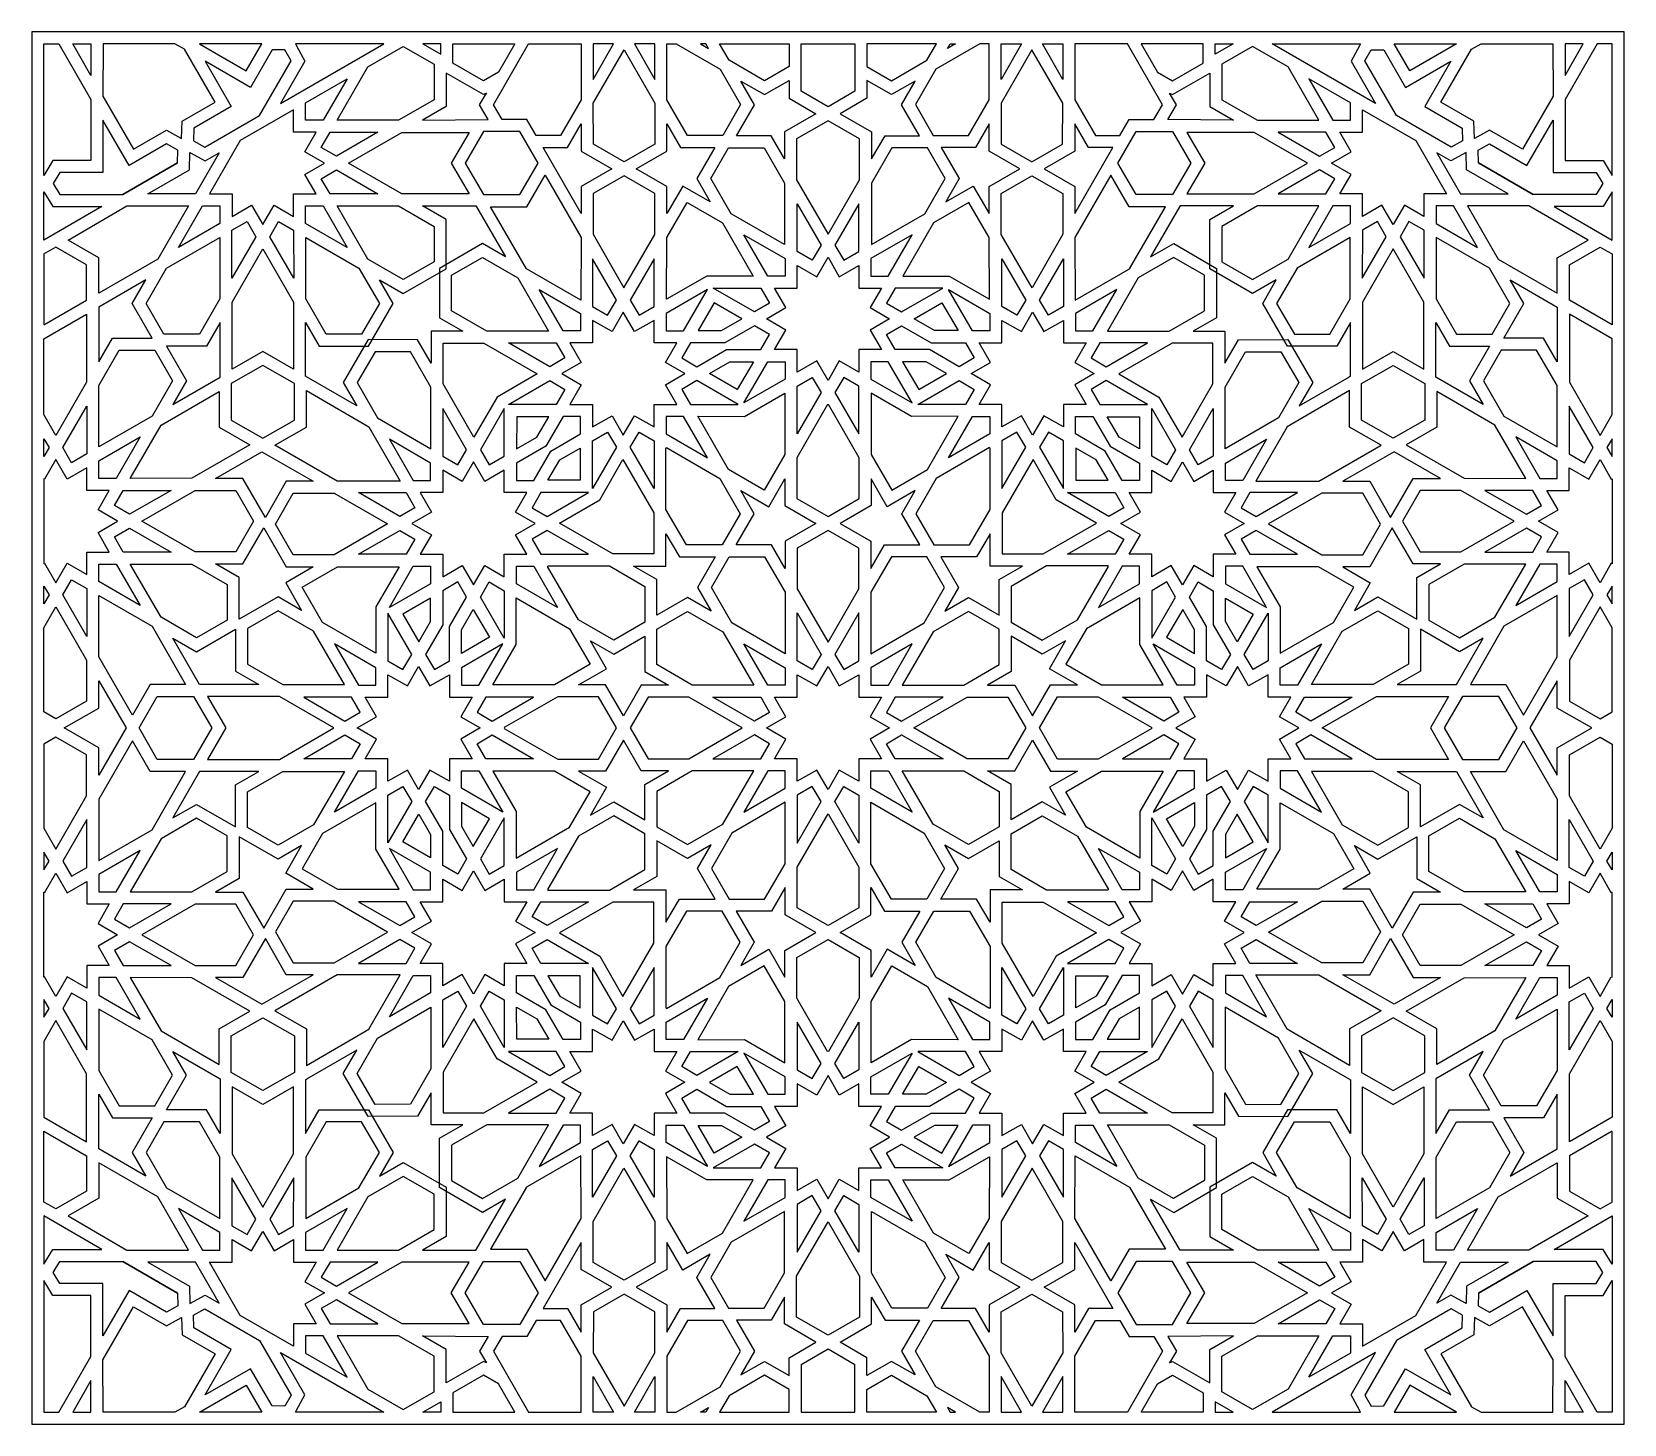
# Model space of a CAD drawing. Header units: millimetres. Extents: x 2369 to 3171, y 64 to 766.
import ezdxf

# ---------------------------------------------------------------- set-up
doc = ezdxf.new("R2010")
doc.units = ezdxf.units.MM
doc.layers.get('0').update_dxf_attribs({"color": 1})
doc.layers.add('Layer 01', color=160, linetype='Continuous')
doc.layers.add('Layer 02', color=7, linetype='Continuous')

msp = doc.modelspace()

# ---------------------------------------------------------------- linework, layer by layer
for points in [[(2368.85, 64.41), (3170.85, 64.41), (3170.85, 766.02), (2368.85, 766.02)], [(2382.4, 759.95), (2398.56, 731.93), (2398.54, 701.16), (2379.47, 701.16), (2374.92, 693.69), (2374.92, 759.95)], [(2389.41, 759.95), (2398.62, 759.95), (2398.63, 743.97)], [(2445.71, 757.27), (2440.92, 759.95), (2404.69, 759.95), (2404.63, 733.55), (2420.01, 706.89), (2436.62, 716.48), (2444.3, 712.28), (2444.51, 721.03), (2461.11, 730.62)], [(2456.01, 707.92), (2483.55, 723.82), (2499.45, 751.35), (2496.35, 757.02), (2489.89, 756.87), (2479.03, 738.05), (2456.08, 751.29), (2469.31, 728.34), (2450.5, 717.48), (2450.35, 711.02)], [(2484.65, 759.95), (2453.22, 759.95), (2476.8, 746.35)], [(2494.07, 729.89), (2546.13, 759.95), (2501.67, 759.95), (2502.21, 758.95), (2506.41, 751.27)], [(2538.1, 748.32), (2555.95, 758.61), (2571.41, 749.68), (2571.41, 731.82), (2553.58, 721.51), (2522.6, 721.5)], [(2574.81, 759.95), (2565.78, 759.95), (2574.81, 754.73)], [(2612.05, 759.95), (2603.82, 745.68), (2596.35, 741.37), (2580.89, 750.3), (2580.89, 759.95)], [(2645.52, 759.95), (2645.5, 731.69), (2635.19, 713.85), (2622.8, 713.85), (2618.18, 721.86), (2605.7, 721.86), (2601.39, 729.31), (2619.06, 759.95)], [(2651.58, 742.08), (2661.88, 759.95), (2651.59, 759.95)], [(2682.6, 730.04), (2682.59, 709.44), (2667.12, 700.51), (2651.66, 709.44), (2651.65, 730.04), (2667.12, 756.88)], [(2682.66, 759.95), (2672.36, 759.95), (2682.67, 742.08)], [(2688.75, 731.69), (2688.73, 759.95), (2693.43, 759.95), (2715.55, 747.16), (2725.84, 729.32), (2716.91, 713.85), (2699.06, 713.85)], [(2709.59, 757.62), (2708.25, 759.95), (2705.57, 759.95)], [(2750.21, 748.48), (2737.9, 741.37), (2720.05, 751.66), (2715.26, 759.95), (2750.21, 759.95)], [(2783.41, 736.1), (2769.85, 728.26), (2756.28, 736.1), (2756.28, 759.95), (2783.41, 759.95)], [(2789.49, 748.48), (2801.8, 741.37), (2819.64, 751.66), (2824.43, 759.95), (2789.49, 759.95)], [(2850.95, 731.69), (2850.96, 759.95), (2846.26, 759.95), (2824.14, 747.16), (2813.85, 729.32), (2822.78, 713.85), (2840.64, 713.85)], [(2830.1, 757.62), (2831.45, 759.95), (2834.13, 759.95)], [(2857.04, 759.95), (2867.33, 759.95), (2857.03, 742.08)], [(2857.1, 730.04), (2857.11, 709.44), (2872.57, 700.51), (2888.03, 709.44), (2888.05, 730.04), (2872.57, 756.88)], [(2888.12, 742.08), (2877.81, 759.95), (2888.11, 759.95)], [(2894.18, 759.95), (2894.19, 731.69), (2904.5, 713.85), (2916.89, 713.85), (2921.52, 721.86), (2934, 721.86), (2938.3, 729.31), (2920.64, 759.95)], [(2927.65, 759.95), (2935.87, 745.68), (2943.35, 741.37), (2958.81, 750.3), (2958.81, 759.95)], [(2964.88, 759.95), (2973.92, 759.95), (2964.88, 754.73)], [(3001.59, 748.32), (2983.74, 758.61), (2968.28, 749.68), (2968.28, 731.82), (2986.12, 721.51), (3017.09, 721.5)], [(3045.63, 729.89), (2993.57, 759.95), (3038.02, 759.95), (3037.48, 758.95), (3033.28, 751.27)], [(3083.68, 707.92), (3056.15, 723.82), (3040.25, 751.35), (3043.35, 757.02), (3049.8, 756.87), (3060.67, 738.05), (3083.62, 751.29), (3070.38, 728.34), (3089.2, 717.48), (3089.35, 711.02)], [(3055.04, 759.95), (3086.47, 759.95), (3062.89, 746.35)], [(3093.99, 757.27), (3098.77, 759.95), (3135, 759.95), (3135.06, 733.55), (3119.69, 706.89), (3103.08, 716.48), (3095.39, 712.28), (3095.19, 721.03), (3078.58, 730.62)], [(3150.28, 759.95), (3141.07, 759.95), (3141.07, 743.97)], [(3157.29, 759.95), (3141.14, 731.93), (3141.15, 701.16), (3160.22, 701.16), (3164.77, 693.69), (3164.77, 759.95)], [(2506.75, 721.46), (2506.75, 730.28), (2527.64, 742.36), (2515.56, 721.46)], [(2597.76, 735.18), (2596.35, 734.36), (2577.49, 745.25), (2577.49, 728.32), (2565.57, 721.43), (2598.68, 721.86), (2594.38, 729.31)], [(2941.93, 735.18), (2943.35, 734.36), (2962.21, 745.25), (2962.21, 728.32), (2974.12, 721.43), (2941.01, 721.86), (2945.31, 729.31)], [(3032.94, 721.46), (3032.95, 730.28), (3012.05, 742.36), (3024.13, 721.46)], [(2473.85, 711.3), (2458.31, 684.38), (2469.66, 684.38), (2469.66, 673.02), (2479.5, 678.7), (2485.17, 668.86), (2490.85, 678.7), (2500.69, 673.02), (2500.69, 684.38), (2512.04, 684.38), (2506.37, 694.21), (2516.2, 699.89), (2506.37, 705.57), (2512.04, 715.4), (2500.69, 715.4), (2500.69, 726.79)], [(3065.85, 711.3), (3081.39, 684.38), (3070.03, 684.38), (3070.03, 673.02), (3060.2, 678.7), (3054.52, 668.86), (3048.84, 678.7), (3039.01, 673.02), (3039.01, 684.38), (3027.65, 684.38), (3033.33, 694.21), (3023.49, 699.89), (3033.33, 705.57), (3027.65, 715.4), (3039.01, 715.4), (3039.01, 726.79)], [(2382.89, 695.09), (2379.53, 689.57), (2382.89, 684.06), (2414.68, 684.06), (2442.22, 699.95), (2414.68, 684.06), (2442.22, 699.95), (2442.37, 706.41), (2436.7, 709.51), (2417.88, 698.65), (2404.63, 721.58), (2404.61, 695.09)], [(2514.65, 707.79), (2519.05, 715.42), (2543.19, 715.43), (2522.28, 703.38)], [(2589.04, 684.43), (2555.23, 684.41), (2528.39, 699.89), (2555.23, 715.36), (2589.04, 715.35), (2580.12, 699.89)], [(2623.85, 699.89), (2614.67, 715.79), (2596.31, 715.79), (2587.13, 699.89), (2596.31, 683.99), (2614.67, 683.99)], [(2915.85, 699.89), (2925.02, 715.79), (2943.38, 715.79), (2952.56, 699.89), (2943.38, 683.99), (2925.02, 683.99)], [(2950.65, 684.43), (2984.47, 684.41), (3011.3, 699.89), (2984.47, 715.36), (2950.65, 715.35), (2959.57, 699.89)], [(3025.05, 707.79), (3020.64, 715.42), (2996.5, 715.43), (3017.42, 703.38)], [(3156.81, 695.09), (3160.17, 689.57), (3156.81, 684.06), (3125.01, 684.06), (3097.48, 699.95), (3125.01, 684.06), (3097.48, 699.95), (3097.33, 706.41), (3103, 709.51), (3121.81, 698.65), (3135.07, 721.58), (3135.08, 695.09)], [(2448.21, 696.4), (2448.41, 705.15), (2456.1, 700.95), (2463.25, 705.09), (2451.3, 684.36), (2427.33, 684.34)], [(3091.49, 696.4), (3091.28, 705.15), (3083.6, 700.95), (3076.44, 705.09), (3088.39, 684.36), (3112.37, 684.34)], [(2514.65, 691.99), (2522.28, 696.4), (2543.19, 684.34), (2519.05, 684.36)], [(3025.05, 691.99), (3017.42, 696.4), (2996.5, 684.34), (3020.64, 684.36)], [(2404.16, 677.98), (2374.92, 661.1), (2374.92, 685.46), (2379.47, 677.98)], [(3135.53, 677.98), (3164.77, 661.1), (3164.77, 685.46), (3160.22, 677.98)], [(2387.06, 661.09), (2416.77, 678.27), (2447.75, 678.28), (2432.25, 651.46), (2402.51, 634.32), (2402.51, 652.16)], [(2463.6, 678.31), (2463.6, 669.5), (2442.71, 657.42), (2454.79, 678.32)], [(2506.7, 592.53), (2506.72, 619.49), (2513.6, 607.58), (2538.47, 607.58), (2550.9, 629.11), (2544.03, 641.03), (2555.95, 634.16), (2577.49, 646.59), (2577.49, 671.46), (2565.57, 678.35), (2592.55, 678.36), (2592.81, 677.92), (2592.82, 677.92), (2607.49, 652.58), (2595.75, 659.34), (2574.13, 646.81), (2574.17, 621.95), (2585.95, 615.17), (2569.91, 615.15), (2569.9, 599.12), (2563.12, 610.89), (2538.25, 610.93), (2525.72, 589.32), (2532.48, 577.57), (2507.16, 592.23), (2507.16, 592.27)], [(2506.75, 678.31), (2515.56, 678.32), (2527.64, 657.42), (2506.75, 669.5)], [(2553.58, 678.27), (2571.41, 667.96), (2571.41, 650.1), (2555.95, 641.17), (2538.1, 651.46), (2522.6, 678.28)], [(3032.99, 592.53), (3032.98, 619.49), (3026.09, 607.58), (3001.22, 607.58), (2988.79, 629.11), (2995.66, 641.03), (2983.74, 634.16), (2962.21, 646.59), (2962.21, 671.46), (2974.12, 678.35), (2947.14, 678.36), (2946.89, 677.92), (2946.87, 677.92), (2932.2, 652.58), (2943.95, 659.34), (2965.56, 646.81), (2965.52, 621.95), (2953.75, 615.17), (2969.78, 615.15), (2969.8, 599.12), (2976.58, 610.89), (3001.44, 610.93), (3013.97, 589.32), (3007.21, 577.57), (3032.53, 592.23), (3032.53, 592.27)], [(2986.12, 678.27), (2968.28, 667.96), (2968.28, 650.1), (2983.74, 641.17), (3001.59, 651.46), (3017.09, 678.28)], [(3032.94, 678.31), (3024.13, 678.32), (3012.05, 657.42), (3032.95, 669.5)], [(3076.09, 678.31), (3076.09, 669.5), (3096.99, 657.42), (3084.91, 678.32)], [(3152.64, 661.09), (3122.92, 678.27), (3091.94, 678.28), (3107.45, 651.46), (3137.18, 634.32), (3137.18, 652.16)], [(2469.63, 641.87), (2469.64, 666.02), (2477.28, 670.42), (2481.69, 662.79)], [(2493.07, 670.42), (2500.71, 666.02), (2500.72, 641.87), (2488.66, 662.79)], [(3046.62, 670.42), (3038.99, 666.02), (3038.97, 641.87), (3051.03, 662.79)], [(3070.06, 641.87), (3070.05, 666.02), (3062.42, 670.42), (3058.01, 662.79)], [(2463.55, 631.49), (2453.24, 613.65), (2435.38, 613.65), (2426.46, 629.11), (2436.75, 646.96), (2463.57, 662.46)], [(2533.6, 646.96), (2543.89, 629.11), (2534.96, 613.65), (2517.11, 613.65), (2506.8, 631.49), (2506.78, 662.46)], [(3006.09, 646.96), (2995.8, 629.11), (3004.73, 613.65), (3022.59, 613.65), (3032.89, 631.49), (3032.91, 662.46)], [(3076.14, 631.49), (3086.45, 613.65), (3104.31, 613.65), (3113.24, 629.11), (3102.95, 646.96), (3076.13, 662.46)], [(2374.92, 654.09), (2374.92, 618.38), (2396.44, 630.8), (2396.44, 648.66), (2380.98, 657.58), (2377.37, 655.5)], [(2469.72, 596.04), (2469.7, 629.84), (2485.17, 656.67), (2500.65, 629.84), (2500.63, 596.04), (2485.17, 604.96)], [(3069.98, 596.04), (3069.99, 629.84), (3054.52, 656.67), (3039.04, 629.84), (3039.06, 596.04), (3054.52, 604.96)], [(3164.77, 654.09), (3164.77, 618.38), (3143.25, 630.8), (3143.25, 648.66), (3158.72, 657.58), (3162.32, 655.5)], [(2402.51, 627.29), (2402.52, 599.81), (2409.41, 611.73), (2429.48, 611.73), (2419.44, 629.11), (2426.32, 641.03), (2402.51, 627.31), (2402.51, 627.3)], [(3137.19, 627.29), (3137.17, 599.81), (3130.29, 611.73), (3110.21, 611.73), (3120.25, 629.11), (3113.38, 641.03), (3137.18, 627.31), (3137.18, 627.3)], [(2396.43, 623.79), (2396.45, 589.47), (2380.98, 562.63), (2374.92, 573.14), (2374.92, 611.37)], [(2436.67, 607.58), (2446.71, 590.19), (2439.83, 578.27), (2463.65, 592), (2463.63, 619.49), (2456.75, 607.58)], [(3103.02, 607.58), (3092.99, 590.19), (3099.86, 578.27), (3076.05, 592), (3076.06, 619.49), (3082.95, 607.58)], [(3143.26, 623.79), (3143.24, 589.47), (3158.72, 562.63), (3164.77, 573.14), (3164.77, 611.37)], [(2402.6, 587.82), (2412.91, 605.65), (2430.77, 605.65), (2439.7, 590.19), (2429.41, 572.34), (2402.58, 556.84)], [(3137.09, 587.82), (3126.78, 605.65), (3108.93, 605.65), (3100, 590.19), (3110.29, 572.34), (3137.11, 556.84)], [(2501.09, 588.76), (2485.17, 597.95), (2469.26, 588.76), (2469.26, 570.39), (2485.17, 561.2), (2501.09, 570.39)], [(3038.61, 588.76), (3054.52, 597.95), (3070.43, 588.76), (3070.43, 570.39), (3054.52, 561.2), (3038.61, 570.39)], [(2478.64, 557.96), (2449.38, 541.04), (2418.4, 541.02), (2433.91, 567.84), (2463.19, 584.73), (2463.19, 566.88)], [(3061.05, 557.96), (3090.31, 541.04), (3121.29, 541.02), (3105.79, 567.84), (3076.51, 584.73), (3076.51, 566.88)], [(2388.87, 548.89), (2384.46, 556.52), (2396.52, 577.43), (2396.51, 553.29)], [(3150.82, 548.89), (3155.23, 556.52), (3143.17, 577.43), (3143.18, 553.29)], [(2402.55, 540.99), (2402.55, 549.8), (2423.45, 561.88), (2411.37, 540.98)], [(3137.14, 540.99), (3137.15, 549.8), (3116.25, 561.88), (3128.33, 540.98)], [(2374.92, 560.98), (2377.49, 556.52), (2374.92, 552.07)], [(2486.49, 521.29), (2475.14, 540.95), (2461.38, 540.96), (2484.72, 554.45), (2510.56, 539.6), (2497.01, 539.59)], [(3053.21, 521.29), (3064.56, 540.95), (3078.32, 540.96), (3054.98, 554.45), (3029.14, 539.6), (3042.68, 539.59)], [(3164.77, 560.98), (3162.2, 556.52), (3164.77, 552.07)], [(2374.92, 540.83), (2374.92, 498), (2375.3, 498.22), (2380.98, 488.39), (2386.66, 498.22), (2396.49, 492.54), (2396.49, 503.9), (2407.85, 503.9), (2402.17, 513.74), (2412, 519.41), (2402.17, 525.09), (2407.85, 534.93), (2396.49, 534.93), (2396.49, 546.28), (2386.66, 540.61), (2380.98, 550.44), (2375.3, 540.61)], [(3164.77, 540.83), (3164.77, 498), (3164.39, 498.22), (3158.72, 488.39), (3153.04, 498.22), (3143.2, 492.54), (3143.2, 503.9), (3131.85, 503.9), (3137.53, 513.74), (3127.69, 519.41), (3137.53, 525.09), (3131.85, 534.93), (3143.2, 534.93), (3143.2, 546.28), (3153.04, 540.61), (3158.72, 550.44), (3164.39, 540.61)], [(2438.99, 534.96), (2418.08, 522.9), (2410.45, 527.31), (2414.85, 534.95)], [(2451.03, 534.89), (2471.63, 534.88), (2480.56, 519.41), (2471.63, 503.95), (2451.03, 503.94), (2424.19, 519.41)], [(3088.66, 534.89), (3068.06, 534.88), (3059.14, 519.41), (3068.06, 503.95), (3088.66, 503.94), (3115.5, 519.41)], [(3100.7, 534.96), (3121.61, 522.9), (3129.24, 527.31), (3124.84, 534.95)], [(2410.45, 511.52), (2418.08, 515.93), (2438.99, 503.87), (2414.85, 503.88)], [(2473.29, 469.99), (2473.29, 490.99), (2461.38, 497.87), (2475.14, 497.88), (2485.64, 516.06), (2497.02, 496.41), (2510.61, 496.43), (2496.73, 488.4), (2504.73, 474.5), (2492.98, 481.31)], [(2769.85, 514.8), (2754.38, 505.87), (2754.37, 485.27), (2769.85, 458.43), (2785.32, 485.27), (2785.31, 505.87)], [(3066.4, 469.99), (3066.4, 490.99), (3078.32, 497.87), (3064.56, 497.88), (3054.06, 516.06), (3042.67, 496.41), (3029.09, 496.43), (3042.96, 488.4), (3034.96, 474.5), (3046.72, 481.31)], [(3129.24, 511.52), (3121.61, 515.93), (3100.7, 503.87), (3124.84, 503.88)], [(2402.55, 497.84), (2411.37, 497.84), (2423.45, 476.94), (2402.55, 489.03)], [(2449.38, 497.79), (2467.22, 487.48), (2467.22, 469.62), (2451.75, 460.7), (2433.91, 470.99), (2418.4, 497.81)], [(2721.42, 468.15), (2711.13, 485.99), (2720.06, 501.46), (2737.91, 501.46), (2748.22, 483.62), (2748.24, 452.64)], [(2818.27, 468.15), (2828.56, 485.99), (2819.64, 501.46), (2801.78, 501.46), (2791.47, 483.62), (2791.45, 452.64)], [(3090.31, 497.79), (3072.48, 487.48), (3072.48, 469.62), (3087.94, 460.7), (3105.79, 470.99), (3121.29, 497.81)], [(3137.14, 497.84), (3128.33, 497.84), (3116.25, 476.94), (3137.15, 489.03)], [(2388.87, 489.94), (2396.51, 485.54), (2396.52, 461.4), (2384.46, 482.31)], [(3150.82, 489.94), (3143.18, 485.54), (3143.17, 461.4), (3155.23, 482.31)], [(2374.92, 477.85), (2374.92, 486.76), (2377.49, 482.31)], [(2419.55, 421.7), (2402.6, 451.01), (2402.58, 481.99), (2429.41, 466.49), (2446.32, 437.16), (2428.47, 437.16)], [(3120.15, 421.7), (3137.09, 451.01), (3137.11, 481.99), (3110.29, 466.49), (3093.38, 437.16), (3111.22, 437.16)], [(3164.77, 477.85), (3164.77, 486.76), (3162.2, 482.31)], [(2374.92, 465.69), (2380.98, 476.2), (2396.45, 449.36), (2396.44, 428.76), (2380.98, 419.83), (2374.92, 423.33)], [(2701.44, 436.84), (2683.61, 447.15), (2683.61, 465.01), (2699.07, 473.94), (2716.92, 463.64), (2732.42, 436.82)], [(2761.95, 444.69), (2754.32, 449.09), (2754.3, 473.23), (2766.36, 452.32)], [(2777.74, 444.69), (2785.38, 449.09), (2785.39, 473.23), (2773.33, 452.32)], [(2838.25, 436.84), (2856.09, 447.15), (2856.09, 465.01), (2840.62, 473.94), (2822.78, 463.64), (2807.27, 436.82)], [(3164.77, 465.69), (3158.72, 476.2), (3143.24, 449.36), (3143.25, 428.76), (3158.72, 419.83), (3164.77, 423.33)], [(2471.41, 465.03), (2471.38, 443.93), (2483.1, 437.14), (2453.8, 437.16), (2453.33, 437.16), (2439.83, 460.56), (2451.75, 453.68)], [(2748.27, 436.79), (2739.46, 436.79), (2727.38, 457.69), (2748.28, 445.61)], [(2791.42, 436.79), (2800.24, 436.79), (2812.32, 457.69), (2791.42, 445.61)], [(3068.28, 465.03), (3068.32, 443.93), (3056.59, 437.14), (3085.89, 437.16), (3086.37, 437.16), (3099.86, 460.56), (3087.94, 453.68)], [(2769.85, 384.19), (2764.17, 394.03), (2754.33, 388.35), (2754.33, 399.7), (2742.98, 399.7), (2748.66, 409.54), (2738.82, 415.22), (2748.66, 420.9), (2742.98, 430.73), (2754.33, 430.73), (2754.33, 442.09), (2764.17, 436.41), (2769.85, 446.24), (2775.53, 436.41), (2785.36, 442.09), (2785.36, 430.73), (2796.72, 430.73), (2791.04, 420.9), (2800.87, 415.22), (2791.04, 409.54), (2796.72, 399.7), (2785.36, 399.7), (2785.36, 388.35), (2775.53, 394.03)], [(2385.13, 415.22), (2402.51, 425.26), (2402.52, 439.02), (2416.28, 415.22), (2402.52, 391.42), (2402.51, 405.18)], [(3123.42, 415.22), (3137.17, 391.42), (3137.18, 405.18), (3154.57, 415.22), (3137.18, 425.26), (3137.17, 439.02)], [(2422.82, 415.22), (2431.98, 431.08), (2450.3, 431.08), (2459.45, 415.22), (2450.3, 399.35), (2431.98, 399.35)], [(2726.63, 415.22), (2699.8, 430.69), (2679.2, 430.68), (2670.27, 415.22), (2679.2, 399.75), (2699.8, 399.74)], [(2740.37, 423.11), (2732.75, 418.7), (2711.83, 430.76), (2735.97, 430.75)], [(2799.32, 423.11), (2806.95, 418.7), (2827.86, 430.76), (2803.72, 430.75)], [(2813.06, 415.22), (2839.9, 430.69), (2860.5, 430.68), (2869.43, 415.22), (2860.5, 399.75), (2839.9, 399.74)], [(3116.88, 415.22), (3107.72, 431.08), (3089.4, 431.08), (3080.24, 415.22), (3089.4, 399.35), (3107.72, 399.35)], [(2374.92, 364.74), (2380.98, 354.23), (2396.45, 381.07), (2396.44, 401.67), (2380.98, 410.6), (2374.92, 407.1)], [(2740.37, 407.32), (2732.75, 411.73), (2711.83, 399.67), (2735.97, 399.69)], [(2799.32, 407.32), (2806.95, 411.73), (2827.86, 399.67), (2803.72, 399.69)], [(3164.77, 364.74), (3158.72, 354.23), (3143.24, 381.07), (3143.25, 401.67), (3158.72, 410.6), (3164.77, 407.1)], [(2419.55, 408.74), (2402.6, 379.42), (2402.58, 348.45), (2429.41, 363.95), (2446.32, 393.28), (2428.47, 393.28)], [(3120.15, 408.74), (3137.09, 379.42), (3137.11, 348.45), (3110.29, 363.95), (3093.38, 393.28), (3111.22, 393.28)], [(2471.41, 365.4), (2471.38, 386.51), (2483.1, 393.29), (2453.8, 393.28), (2453.33, 393.28), (2439.83, 369.88), (2451.75, 376.75)], [(2701.44, 393.59), (2683.61, 383.28), (2683.61, 365.43), (2699.07, 356.5), (2716.92, 366.79), (2732.42, 393.61)], [(2748.27, 393.64), (2739.46, 393.65), (2727.38, 372.75), (2748.28, 384.83)], [(2791.42, 393.64), (2800.24, 393.65), (2812.32, 372.75), (2791.42, 384.83)], [(2838.25, 393.59), (2856.09, 383.28), (2856.09, 365.43), (2840.62, 356.5), (2822.78, 366.79), (2807.27, 393.61)], [(3068.28, 365.4), (3068.32, 386.51), (3056.59, 393.29), (3085.89, 393.28), (3086.37, 393.28), (3099.86, 369.88), (3087.94, 376.75)], [(2761.95, 385.75), (2754.32, 381.34), (2754.3, 357.2), (2766.36, 378.12)], [(2777.74, 385.75), (2785.38, 381.34), (2785.39, 357.2), (2773.33, 378.12)], [(2721.42, 362.29), (2711.13, 344.44), (2720.06, 328.98), (2737.91, 328.98), (2748.22, 346.81), (2748.24, 377.79)], [(2818.27, 362.29), (2828.56, 344.44), (2819.64, 328.98), (2801.78, 328.98), (2791.47, 346.81), (2791.45, 377.79)], [(2388.87, 340.49), (2396.51, 344.89), (2396.52, 369.03), (2384.46, 348.12)], [(2449.38, 332.64), (2467.22, 342.95), (2467.22, 360.81), (2451.75, 369.74), (2433.91, 359.45), (2418.4, 332.63)], [(2769.85, 315.64), (2754.38, 324.57), (2754.37, 345.17), (2769.85, 372), (2785.32, 345.17), (2785.31, 324.57)], [(3090.31, 332.64), (3072.48, 342.95), (3072.48, 360.81), (3087.94, 369.74), (3105.79, 359.45), (3121.29, 332.63)], [(3150.82, 340.49), (3143.18, 344.89), (3143.17, 369.03), (3155.23, 348.12)], [(2402.55, 332.6), (2411.37, 332.59), (2423.45, 353.49), (2402.55, 341.41)], [(2473.29, 360.45), (2473.29, 339.45), (2461.38, 332.56), (2475.14, 332.56), (2485.64, 314.37), (2497.02, 334.02), (2510.61, 334), (2496.73, 342.04), (2504.73, 355.93), (2492.98, 349.12)], [(3066.4, 360.45), (3066.4, 339.45), (3078.32, 332.56), (3064.56, 332.56), (3054.06, 314.37), (3042.67, 334.02), (3029.09, 334), (3042.96, 342.04), (3034.96, 355.93), (3046.72, 349.12)], [(3137.14, 332.6), (3128.33, 332.59), (3116.25, 353.49), (3137.15, 341.41)], [(2374.92, 352.58), (2374.92, 343.67), (2377.49, 348.12)], [(3164.77, 352.58), (3164.77, 343.67), (3162.2, 348.12)], [(2374.92, 289.61), (2374.92, 332.43), (2375.3, 332.21), (2380.98, 342.05), (2386.66, 332.21), (2396.49, 337.89), (2396.49, 326.53), (2407.85, 326.53), (2402.17, 316.7), (2412, 311.02), (2402.17, 305.34), (2407.85, 295.51), (2396.49, 295.51), (2396.49, 284.15), (2386.66, 289.83), (2380.98, 279.99), (2375.3, 289.83)], [(3164.77, 289.61), (3164.77, 332.43), (3164.39, 332.21), (3158.72, 342.05), (3153.04, 332.21), (3143.2, 337.89), (3143.2, 326.53), (3131.85, 326.53), (3137.53, 316.7), (3127.69, 311.02), (3137.53, 305.34), (3131.85, 295.51), (3143.2, 295.51), (3143.2, 284.15), (3153.04, 289.83), (3158.72, 279.99), (3164.39, 289.83)], [(2410.45, 318.92), (2418.08, 314.51), (2438.99, 326.57), (2414.85, 326.55)], [(2451.03, 295.55), (2471.63, 295.56), (2480.56, 311.02), (2471.63, 326.48), (2451.03, 326.5), (2424.19, 311.02)], [(3088.66, 295.55), (3068.06, 295.56), (3059.14, 311.02), (3068.06, 326.48), (3088.66, 326.5), (3115.5, 311.02)], [(3129.24, 318.92), (3121.61, 314.51), (3100.7, 326.57), (3124.84, 326.55)], [(2438.99, 295.48), (2418.08, 307.53), (2410.45, 303.12), (2414.85, 295.49)], [(2486.49, 309.14), (2475.14, 289.48), (2461.38, 289.48), (2484.72, 275.98), (2510.56, 290.83), (2497.01, 290.85)], [(3053.21, 309.14), (3064.56, 289.48), (3078.32, 289.48), (3054.98, 275.98), (3029.14, 290.83), (3042.68, 290.85)], [(3100.7, 295.48), (3121.61, 307.53), (3129.24, 303.12), (3124.84, 295.49)], [(2402.55, 289.44), (2402.55, 280.63), (2423.45, 268.55), (2411.37, 289.45)], [(2478.64, 272.48), (2449.38, 289.4), (2418.4, 289.41), (2433.91, 262.59), (2463.19, 245.71), (2463.19, 263.56)], [(3061.05, 272.48), (3090.31, 289.4), (3121.29, 289.41), (3105.79, 262.59), (3076.51, 245.71), (3076.51, 263.56)], [(3137.14, 289.44), (3137.15, 280.63), (3116.25, 268.55), (3128.33, 289.45)], [(2388.87, 281.55), (2384.46, 273.92), (2396.52, 253.01), (2396.51, 277.15)], [(3150.82, 281.55), (3155.23, 273.92), (3143.17, 253.01), (3143.18, 277.15)], [(2374.92, 269.46), (2377.49, 273.92), (2374.92, 278.37)], [(2402.6, 242.62), (2412.91, 224.78), (2430.77, 224.78), (2439.7, 240.25), (2429.41, 258.09), (2402.58, 273.6)], [(3137.09, 242.62), (3126.78, 224.78), (3108.93, 224.78), (3100, 240.25), (3110.29, 258.09), (3137.11, 273.6)], [(3164.77, 269.46), (3162.2, 273.92), (3164.77, 278.37)], [(2396.43, 206.65), (2396.45, 240.97), (2380.98, 267.81), (2374.92, 257.3), (2374.92, 219.07)], [(2501.09, 241.67), (2485.17, 232.49), (2469.26, 241.67), (2469.26, 260.05), (2485.17, 269.24), (2501.09, 260.05)], [(3038.61, 241.67), (3054.52, 232.49), (3070.43, 241.67), (3070.43, 260.05), (3054.52, 269.24), (3038.61, 260.05)], [(3143.26, 206.65), (3143.24, 240.97), (3158.72, 267.81), (3164.77, 257.3), (3164.77, 219.07)], [(2436.67, 222.86), (2446.71, 240.24), (2439.83, 252.16), (2463.65, 238.43), (2463.63, 210.94), (2456.75, 222.86)], [(2506.7, 237.9), (2506.72, 210.94), (2513.6, 222.86), (2538.47, 222.86), (2550.9, 201.32), (2544.03, 189.4), (2555.95, 196.28), (2577.49, 183.84), (2577.49, 158.97), (2565.57, 152.09), (2592.55, 152.07), (2592.81, 152.52), (2592.82, 152.52), (2607.49, 177.85), (2595.75, 171.09), (2574.13, 183.62), (2574.17, 208.49), (2585.95, 215.27), (2569.91, 215.28), (2569.9, 231.32), (2563.12, 219.54), (2538.25, 219.5), (2525.72, 241.12), (2532.48, 252.86), (2507.16, 238.2), (2507.16, 238.17)], [(3032.99, 237.9), (3032.98, 210.94), (3026.09, 222.86), (3001.22, 222.86), (2988.79, 201.32), (2995.66, 189.4), (2983.74, 196.28), (2962.21, 183.84), (2962.21, 158.97), (2974.12, 152.09), (2947.14, 152.07), (2946.89, 152.52), (2946.87, 152.52), (2932.2, 177.85), (2943.95, 171.09), (2965.56, 183.62), (2965.52, 208.49), (2953.75, 215.27), (2969.78, 215.28), (2969.8, 231.32), (2976.58, 219.54), (3001.44, 219.5), (3013.97, 241.12), (3007.21, 252.86), (3032.53, 238.2), (3032.53, 238.17)], [(3103.02, 222.86), (3092.99, 240.24), (3099.86, 252.16), (3076.05, 238.43), (3076.06, 210.94), (3082.95, 222.86)], [(2469.72, 234.4), (2469.7, 200.6), (2485.17, 173.76), (2500.65, 200.6), (2500.63, 234.4), (2485.17, 225.47)], [(3069.98, 234.4), (3069.99, 200.6), (3054.52, 173.76), (3039.04, 200.6), (3039.06, 234.4), (3054.52, 225.47)], [(2402.51, 203.14), (2402.52, 230.62), (2409.41, 218.71), (2429.48, 218.71), (2419.44, 201.32), (2426.32, 189.4), (2402.51, 203.13), (2402.51, 203.14)], [(3137.19, 203.14), (3137.17, 230.62), (3130.29, 218.71), (3110.21, 218.71), (3120.25, 201.32), (3113.38, 189.4), (3137.18, 203.13), (3137.18, 203.14)], [(2463.55, 198.95), (2453.24, 216.78), (2435.38, 216.78), (2426.46, 201.32), (2436.75, 183.47), (2463.57, 167.97)], [(2533.6, 183.47), (2543.89, 201.32), (2534.96, 216.78), (2517.11, 216.78), (2506.8, 198.95), (2506.78, 167.97)], [(3006.09, 183.47), (2995.8, 201.32), (3004.73, 216.78), (3022.59, 216.78), (3032.89, 198.95), (3032.91, 167.97)], [(3076.14, 198.95), (3086.45, 216.78), (3104.31, 216.78), (3113.24, 201.32), (3102.95, 183.47), (3076.13, 167.97)], [(2374.92, 176.35), (2374.92, 212.05), (2396.44, 199.63), (2396.44, 181.78), (2380.98, 172.85), (2377.37, 174.93)], [(3164.77, 176.35), (3164.77, 212.05), (3143.25, 199.63), (3143.25, 181.78), (3158.72, 172.85), (3162.32, 174.93)], [(2387.06, 169.35), (2416.77, 152.17), (2447.75, 152.15), (2432.25, 178.97), (2402.51, 196.12), (2402.51, 178.27)], [(3152.64, 169.35), (3122.92, 152.17), (3091.94, 152.15), (3107.45, 178.97), (3137.18, 196.12), (3137.18, 178.27)], [(2469.63, 188.56), (2469.64, 164.42), (2477.28, 160.02), (2481.69, 167.65)], [(2493.07, 160.02), (2500.71, 164.42), (2500.72, 188.56), (2488.66, 167.65)], [(2553.58, 152.17), (2571.41, 162.48), (2571.41, 180.34), (2555.95, 189.26), (2538.1, 178.97), (2522.6, 152.15)], [(2986.12, 152.17), (2968.28, 162.48), (2968.28, 180.34), (2983.74, 189.26), (3001.59, 178.97), (3017.09, 152.15)], [(3046.62, 160.02), (3038.99, 164.42), (3038.97, 188.56), (3051.03, 167.65)], [(3070.06, 188.56), (3070.05, 164.42), (3062.42, 160.02), (3058.01, 167.65)], [(2404.16, 152.45), (2374.92, 169.33), (2374.92, 144.97), (2379.47, 152.45)], [(2463.6, 152.12), (2463.6, 160.93), (2442.71, 173.01), (2454.79, 152.12)], [(2506.75, 152.12), (2515.56, 152.12), (2527.64, 173.01), (2506.75, 160.93)], [(3032.94, 152.12), (3024.13, 152.12), (3012.05, 173.01), (3032.95, 160.93)], [(3076.09, 152.12), (3076.09, 160.93), (3096.99, 173.01), (3084.91, 152.12)], [(3135.53, 152.45), (3164.77, 169.33), (3164.77, 144.97), (3160.22, 152.45)], [(2473.85, 119.14), (2458.31, 146.06), (2469.66, 146.06), (2469.66, 157.41), (2479.5, 151.74), (2485.17, 161.57), (2490.85, 151.74), (2500.69, 157.41), (2500.69, 146.06), (2512.04, 146.06), (2506.37, 136.22), (2516.2, 130.55), (2506.37, 124.87), (2512.04, 115.03), (2500.69, 115.03), (2500.69, 103.65)], [(3065.85, 119.14), (3081.39, 146.06), (3070.03, 146.06), (3070.03, 157.41), (3060.2, 151.74), (3054.52, 161.57), (3048.84, 151.74), (3039.01, 157.41), (3039.01, 146.06), (3027.65, 146.06), (3033.33, 136.22), (3023.49, 130.55), (3033.33, 124.87), (3027.65, 115.03), (3039.01, 115.03), (3039.01, 103.65)], [(2382.89, 135.34), (2379.53, 140.86), (2382.89, 146.38), (2414.68, 146.38), (2442.22, 130.48), (2414.68, 146.38), (2442.22, 130.48), (2442.37, 124.02), (2436.7, 120.93), (2417.88, 131.79), (2404.63, 108.85), (2404.61, 135.34)], [(2448.21, 134.03), (2448.41, 125.28), (2456.1, 129.48), (2463.25, 125.35), (2451.3, 146.08), (2427.33, 146.09)], [(2514.65, 138.44), (2522.28, 134.03), (2543.19, 146.09), (2519.05, 146.08)], [(2589.04, 146), (2555.23, 146.02), (2528.39, 130.55), (2555.23, 115.07), (2589.04, 115.09), (2580.12, 130.55)], [(2623.85, 130.55), (2614.67, 114.65), (2596.31, 114.65), (2587.13, 130.55), (2596.31, 146.44), (2614.67, 146.44)], [(2915.85, 130.55), (2925.02, 114.65), (2943.38, 114.65), (2952.56, 130.55), (2943.38, 146.44), (2925.02, 146.44)], [(2950.65, 146), (2984.47, 146.02), (3011.3, 130.55), (2984.47, 115.07), (2950.65, 115.09), (2959.57, 130.55)], [(3025.05, 138.44), (3017.42, 134.03), (2996.5, 146.09), (3020.64, 146.08)], [(3091.49, 134.03), (3091.28, 125.28), (3083.6, 129.48), (3076.44, 125.35), (3088.39, 146.08), (3112.37, 146.09)], [(3156.81, 135.34), (3160.17, 140.86), (3156.81, 146.38), (3125.01, 146.38), (3097.48, 130.48), (3125.01, 146.38), (3097.48, 130.48), (3097.33, 124.02), (3103, 120.93), (3121.81, 131.79), (3135.07, 108.85), (3135.08, 135.34)], [(2382.4, 70.49), (2398.56, 98.51), (2398.54, 129.27), (2379.47, 129.27), (2374.92, 136.75), (2374.92, 70.49)], [(3157.29, 70.49), (3141.14, 98.51), (3141.15, 129.27), (3160.22, 129.27), (3164.77, 136.75), (3164.77, 70.49)], [(2682.6, 100.4), (2682.59, 121), (2667.12, 129.92), (2651.66, 121), (2651.65, 100.4), (2667.12, 73.56)], [(2857.1, 100.4), (2857.11, 121), (2872.57, 129.92), (2888.03, 121), (2888.05, 100.4), (2872.57, 73.56)], [(2445.71, 73.17), (2440.92, 70.49), (2404.69, 70.49), (2404.63, 96.88), (2420.01, 123.55), (2436.62, 113.96), (2444.3, 118.16), (2444.51, 109.4), (2461.11, 99.82)], [(2456.01, 122.51), (2483.55, 106.62), (2499.45, 79.08), (2496.35, 73.41), (2489.89, 73.57), (2479.03, 92.38), (2456.08, 79.15), (2469.31, 102.1), (2450.5, 112.96), (2450.35, 119.42)], [(2514.65, 122.65), (2519.05, 115.01), (2543.19, 115), (2522.28, 127.06)], [(3025.05, 122.65), (3020.64, 115.01), (2996.5, 115), (3017.42, 127.06)], [(3083.68, 122.51), (3056.15, 106.62), (3040.25, 79.08), (3043.35, 73.41), (3049.8, 73.57), (3060.67, 92.38), (3083.62, 79.15), (3070.38, 102.1), (3089.2, 112.96), (3089.35, 119.42)], [(3093.99, 73.17), (3098.77, 70.49), (3135, 70.49), (3135.06, 96.88), (3119.69, 123.55), (3103.08, 113.96), (3095.39, 118.16), (3095.19, 109.4), (3078.58, 99.82)], [(2645.52, 70.49), (2645.5, 98.75), (2635.19, 116.58), (2622.8, 116.58), (2618.18, 108.57), (2605.7, 108.57), (2601.39, 101.12), (2619.06, 70.49)], [(2688.75, 98.75), (2688.73, 70.49), (2693.43, 70.49), (2715.55, 83.27), (2725.84, 101.12), (2716.91, 116.58), (2699.06, 116.58)], [(2850.95, 98.75), (2850.96, 70.49), (2846.26, 70.49), (2824.14, 83.27), (2813.85, 101.12), (2822.78, 116.58), (2840.64, 116.58)], [(2894.18, 70.49), (2894.19, 98.75), (2904.5, 116.58), (2916.89, 116.58), (2921.52, 108.57), (2934, 108.57), (2938.3, 101.12), (2920.64, 70.49)], [(2506.75, 108.97), (2506.75, 100.16), (2527.64, 88.08), (2515.56, 108.97)], [(2538.1, 82.12), (2555.95, 71.83), (2571.41, 80.76), (2571.41, 98.61), (2553.58, 108.92), (2522.6, 108.94)], [(2597.76, 95.26), (2596.35, 96.07), (2577.49, 85.19), (2577.49, 102.12), (2565.57, 109), (2598.68, 108.57), (2594.38, 101.12)], [(2941.93, 95.26), (2943.35, 96.07), (2962.21, 85.19), (2962.21, 102.12), (2974.12, 109), (2941.01, 108.57), (2945.31, 101.12)], [(3001.59, 82.12), (2983.74, 71.83), (2968.28, 80.76), (2968.28, 98.61), (2986.12, 108.92), (3017.09, 108.94)], [(3032.94, 108.97), (3032.95, 100.16), (3012.05, 88.08), (3024.13, 108.97)], [(2494.07, 100.54), (2546.13, 70.49), (2501.67, 70.49), (2502.21, 71.48), (2506.41, 79.16)], [(2783.41, 94.34), (2769.85, 102.17), (2756.28, 94.34), (2756.28, 70.49), (2783.41, 70.49)], [(3045.63, 100.54), (2993.57, 70.49), (3038.02, 70.49), (3037.48, 71.48), (3033.28, 79.16)], [(2612.05, 70.49), (2603.82, 84.75), (2596.35, 89.06), (2580.89, 80.13), (2580.89, 70.49)], [(2651.58, 88.36), (2661.88, 70.49), (2651.59, 70.49)], [(2682.66, 70.49), (2672.36, 70.49), (2682.67, 88.36)], [(2750.21, 81.96), (2737.9, 89.06), (2720.05, 78.77), (2715.26, 70.49), (2750.21, 70.49)], [(2789.49, 81.96), (2801.8, 89.06), (2819.64, 78.77), (2824.43, 70.49), (2789.49, 70.49)], [(2857.04, 70.49), (2867.33, 70.49), (2857.03, 88.36)], [(2888.12, 88.36), (2877.81, 70.49), (2888.11, 70.49)], [(2927.65, 70.49), (2935.87, 84.75), (2943.35, 89.06), (2958.81, 80.13), (2958.81, 70.49)], [(2389.41, 70.49), (2398.62, 70.49), (2398.63, 86.47)], [(2484.65, 70.49), (2453.22, 70.49), (2476.8, 84.09)], [(3055.04, 70.49), (3086.47, 70.49), (3062.89, 84.09)], [(3150.28, 70.49), (3141.07, 70.49), (3141.07, 86.47)], [(2574.81, 70.49), (2565.78, 70.49), (2574.81, 75.7)], [(2709.59, 72.81), (2708.25, 70.49), (2705.57, 70.49)], [(2830.1, 72.81), (2831.45, 70.49), (2834.13, 70.49)], [(2964.88, 70.49), (2973.92, 70.49), (2964.88, 75.7)]]:
    msp.add_lwpolyline(points, close=True)
at = {"layer": 'Layer 01'}
for points in [[(2766.34, 658.49), (2761.95, 650.88), (2754.33, 655.27), (2754.33, 679.29)], [(2773.35, 658.49), (2777.75, 650.88), (2785.36, 655.27), (2785.36, 679.29)], [(2739.47, 642.98), (2727.46, 663.77), (2748.26, 651.77), (2748.26, 642.98)], [(2800.22, 642.98), (2812.23, 663.77), (2791.43, 651.77), (2791.43, 642.98)], [(2651.25, 627.65), (2658.86, 623.26), (2663.25, 630.87), (2651.25, 651.66)], [(2682.27, 627.65), (2682.27, 651.66), (2670.27, 630.87), (2674.66, 623.26)], [(2769.85, 652.42), (2775.53, 642.58), (2785.36, 648.26), (2785.36, 636.9), (2796.72, 636.9), (2791.04, 627.07), (2800.87, 621.39), (2791.04, 615.71), (2796.72, 605.88), (2785.36, 605.88), (2785.36, 594.52), (2775.53, 600.2), (2769.85, 590.36), (2764.17, 600.2), (2754.33, 594.52), (2754.33, 605.88), (2742.98, 605.88), (2748.66, 615.71), (2738.82, 621.39), (2748.66, 627.07), (2742.98, 636.9), (2754.33, 636.9), (2754.33, 648.26), (2764.17, 642.58)], [(2857.42, 627.65), (2857.42, 651.66), (2869.43, 630.87), (2865.03, 623.26)], [(2888.45, 627.65), (2880.83, 623.26), (2876.44, 630.87), (2888.45, 651.66)], [(2645.17, 624.14), (2645.17, 615.36), (2636.38, 615.36), (2624.38, 636.15)], [(2688.35, 624.14), (2688.35, 615.36), (2697.14, 615.36), (2709.14, 636.15)], [(2735.96, 636.9), (2740.36, 629.29), (2732.75, 624.9), (2711.95, 636.9)], [(2803.73, 636.9), (2799.34, 629.29), (2806.95, 624.9), (2827.74, 636.9)], [(2851.35, 624.14), (2851.35, 615.36), (2842.56, 615.36), (2830.55, 636.15)], [(2894.52, 624.14), (2894.52, 615.36), (2903.31, 615.36), (2915.32, 636.15)], [(2672.44, 572.58), (2682.27, 566.9), (2682.27, 578.25), (2693.63, 578.25), (2687.95, 588.09), (2697.79, 593.77), (2687.95, 599.45), (2693.63, 609.28), (2682.27, 609.28), (2682.27, 620.64), (2672.44, 614.96), (2666.76, 624.79), (2661.08, 614.96), (2651.25, 620.64), (2651.25, 609.28), (2639.89, 609.28), (2645.57, 599.45), (2635.73, 593.77), (2645.57, 588.09), (2639.89, 578.25), (2651.25, 578.25), (2651.25, 566.9), (2661.08, 572.58), (2666.76, 562.74)], [(2703.86, 597.27), (2718.76, 605.88), (2735.96, 605.88), (2740.36, 613.49), (2732.75, 617.88), (2717.85, 609.28), (2700.64, 609.28), (2696.25, 601.67)], [(2835.83, 597.27), (2820.93, 605.88), (2803.73, 605.88), (2799.34, 613.49), (2806.95, 617.88), (2821.85, 609.28), (2839.05, 609.28), (2843.45, 601.67)], [(2867.26, 572.58), (2857.42, 566.9), (2857.42, 578.25), (2846.06, 578.25), (2851.74, 588.09), (2841.91, 593.77), (2851.74, 599.45), (2846.06, 609.28), (2857.42, 609.28), (2857.42, 620.64), (2867.26, 614.96), (2872.93, 624.79), (2878.61, 614.96), (2888.45, 620.64), (2888.45, 609.28), (2899.8, 609.28), (2894.12, 599.45), (2903.96, 593.77), (2894.12, 588.09), (2899.8, 578.25), (2888.45, 578.25), (2888.45, 566.9), (2878.61, 572.58), (2872.93, 562.74)], [(2629.66, 597.27), (2608.86, 609.28), (2632.88, 609.28), (2637.27, 601.67)], [(2910.03, 597.27), (2930.83, 609.28), (2906.82, 609.28), (2902.42, 601.67)], [(2739.47, 599.8), (2748.26, 599.8), (2748.26, 591.01), (2727.46, 579.01)], [(2800.22, 599.8), (2791.43, 599.8), (2791.43, 591.01), (2812.23, 579.01)], [(2629.66, 590.26), (2637.27, 585.87), (2632.88, 578.25), (2608.86, 578.25)], [(2703.86, 590.26), (2696.25, 585.87), (2700.64, 578.25), (2724.66, 578.25)], [(2766.34, 584.29), (2754.33, 563.49), (2754.33, 587.51), (2761.95, 591.9)], [(2773.35, 584.29), (2785.36, 563.49), (2785.36, 587.51), (2777.75, 591.9)], [(2835.83, 590.26), (2843.45, 585.87), (2839.05, 578.25), (2815.04, 578.25)], [(2910.03, 590.26), (2902.42, 585.87), (2906.82, 578.25), (2930.83, 578.25)], [(2587.79, 555.4), (2575.78, 576.2), (2575.78, 552.19), (2583.39, 547.79)], [(2594.8, 555.4), (2599.2, 547.79), (2606.81, 552.19), (2606.81, 576.2)], [(2636.38, 572.18), (2627.78, 557.28), (2612.88, 548.68), (2612.88, 539.89), (2621.67, 539.89), (2630.27, 554.79), (2645.17, 563.39), (2645.17, 572.18)], [(2688.35, 563.39), (2709.14, 551.39), (2697.14, 572.18), (2688.35, 572.18)], [(2851.35, 563.39), (2830.55, 551.39), (2842.56, 572.18), (2851.35, 572.18)], [(2903.31, 572.18), (2911.91, 557.28), (2926.81, 548.68), (2926.81, 539.89), (2918.02, 539.89), (2909.42, 554.79), (2894.52, 563.39), (2894.52, 572.18)], [(2944.89, 555.4), (2940.5, 547.79), (2932.88, 552.19), (2932.88, 576.2)], [(2951.9, 555.4), (2963.91, 576.2), (2963.91, 552.19), (2956.3, 547.79)], [(2651.25, 559.89), (2658.86, 564.28), (2663.25, 556.67), (2651.25, 535.87)], [(2682.27, 559.89), (2682.27, 535.87), (2670.27, 556.67), (2674.66, 564.28)], [(2857.42, 559.89), (2857.42, 535.87), (2869.43, 556.67), (2865.03, 564.28)], [(2888.45, 559.89), (2880.83, 564.28), (2876.44, 556.67), (2888.45, 535.87)], [(2560.92, 539.89), (2569.71, 539.89), (2569.71, 548.68), (2548.91, 560.69)], [(2978.77, 539.89), (2969.98, 539.89), (2969.98, 548.68), (2990.78, 560.69)], [(2575.78, 533.82), (2564.43, 533.82), (2570.1, 523.98), (2560.27, 518.3), (2570.1, 512.63), (2564.43, 502.79), (2575.78, 502.79), (2575.78, 491.43), (2585.62, 497.11), (2591.3, 487.28), (2596.97, 497.11), (2606.81, 491.43), (2606.81, 502.79), (2618.17, 502.79), (2612.49, 512.63), (2622.32, 518.3), (2612.49, 523.98), (2618.17, 533.82), (2606.81, 533.82), (2606.81, 545.17), (2596.97, 539.5), (2591.3, 549.33), (2585.62, 539.5), (2575.78, 545.17)], [(2963.91, 533.82), (2975.27, 533.82), (2969.59, 523.98), (2979.42, 518.3), (2969.59, 512.63), (2975.27, 502.79), (2963.91, 502.79), (2963.91, 491.43), (2954.08, 497.11), (2948.4, 487.28), (2942.72, 497.11), (2932.88, 491.43), (2932.88, 502.79), (2921.53, 502.79), (2927.21, 512.63), (2917.37, 518.3), (2927.21, 523.98), (2921.53, 533.82), (2932.88, 533.82), (2932.88, 545.17), (2942.72, 539.5), (2948.4, 549.33), (2954.08, 539.5), (2963.91, 545.17)], [(2557.41, 533.82), (2561.81, 526.21), (2554.2, 521.81), (2533.4, 533.82)], [(2625.18, 533.82), (2620.78, 526.21), (2628.4, 521.81), (2649.19, 533.82)], [(2914.51, 533.82), (2918.91, 526.21), (2911.3, 521.81), (2890.5, 533.82)], [(2982.28, 533.82), (2977.89, 526.21), (2985.5, 521.81), (3006.29, 533.82)], [(2557.41, 502.79), (2533.4, 502.79), (2554.2, 514.8), (2561.81, 510.4)], [(2625.18, 502.79), (2649.19, 502.79), (2628.4, 514.8), (2620.78, 510.4)], [(2914.51, 502.79), (2890.5, 502.79), (2911.3, 514.8), (2918.91, 510.4)], [(2982.28, 502.79), (3006.29, 502.79), (2985.5, 514.8), (2977.89, 510.4)], [(2560.92, 496.72), (2569.71, 496.72), (2569.71, 487.93), (2548.91, 475.92)], [(2621.67, 496.72), (2633.68, 475.92), (2612.88, 487.93), (2612.88, 496.72)], [(2918.02, 496.72), (2906.01, 475.92), (2926.81, 487.93), (2926.81, 496.72)], [(2978.77, 496.72), (2969.98, 496.72), (2969.98, 487.93), (2990.78, 475.92)], [(2579.19, 449.1), (2579.19, 466.3), (2587.79, 481.2), (2583.39, 488.82), (2575.78, 484.42), (2575.78, 467.22), (2567.18, 452.32), (2571.58, 444.71)], [(2594.8, 481.2), (2599.2, 488.82), (2606.81, 484.42), (2606.81, 460.41)], [(2944.89, 481.2), (2940.5, 488.82), (2932.88, 484.42), (2932.88, 460.41)], [(2960.51, 449.1), (2960.51, 466.3), (2951.9, 481.2), (2956.3, 488.82), (2963.91, 484.42), (2963.91, 467.22), (2972.51, 452.32), (2968.12, 444.71)], [(2548.16, 449.1), (2555.77, 444.71), (2560.17, 452.32), (2548.16, 473.11)], [(2991.53, 449.1), (2983.92, 444.71), (2979.53, 452.32), (2991.53, 473.11)], [(2542.09, 445.59), (2521.29, 457.6), (2533.3, 436.8), (2542.09, 436.8)], [(2585.26, 445.59), (2585.26, 436.8), (2594.05, 436.8), (2606.06, 457.6)], [(2954.43, 445.59), (2954.43, 436.8), (2945.64, 436.8), (2933.64, 457.6)], [(2997.61, 445.59), (3018.4, 457.6), (3006.4, 436.8), (2997.61, 436.8)], [(2532.65, 415.22), (2542.48, 420.9), (2536.8, 430.73), (2548.16, 430.73), (2548.16, 442.09), (2558, 436.41), (2563.67, 446.24), (2569.35, 436.41), (2579.19, 442.09), (2579.19, 430.73), (2590.54, 430.73), (2584.87, 420.9), (2594.7, 415.22), (2584.87, 409.54), (2590.54, 399.7), (2579.19, 399.7), (2579.19, 388.35), (2569.35, 394.03), (2563.67, 384.19), (2558, 394.03), (2548.16, 388.35), (2548.16, 399.7), (2536.8, 399.7), (2542.48, 409.54)], [(2944.99, 415.22), (2954.83, 409.54), (2949.15, 399.7), (2960.51, 399.7), (2960.51, 388.35), (2970.34, 394.03), (2976.02, 384.19), (2981.7, 394.03), (2991.53, 388.35), (2991.53, 399.7), (3002.89, 399.7), (2997.21, 409.54), (3007.05, 415.22), (2997.21, 420.9), (3002.89, 430.73), (2991.53, 430.73), (2991.53, 442.09), (2981.7, 436.41), (2976.02, 446.24), (2970.34, 436.41), (2960.51, 442.09), (2960.51, 430.73), (2949.15, 430.73), (2954.83, 420.9)], [(2526.57, 418.72), (2534.19, 423.12), (2529.79, 430.73), (2505.78, 430.73)], [(2600.77, 418.72), (2621.57, 430.73), (2597.56, 430.73), (2593.16, 423.12)], [(2938.92, 418.72), (2918.12, 430.73), (2942.14, 430.73), (2946.53, 423.12)], [(3013.12, 418.72), (3005.51, 423.12), (3009.9, 430.73), (3033.92, 430.73)], [(2526.57, 411.71), (2534.19, 407.32), (2529.79, 399.7), (2505.78, 399.7)], [(2600.77, 411.71), (2621.57, 399.7), (2597.56, 399.7), (2593.16, 407.32)], [(2938.92, 411.71), (2918.12, 399.7), (2942.14, 399.7), (2946.53, 407.32)], [(3013.12, 411.71), (3005.51, 407.32), (3009.9, 399.7), (3033.92, 399.7)], [(2542.09, 384.84), (2521.29, 372.83), (2533.3, 393.63), (2542.09, 393.63)], [(2585.26, 384.84), (2585.26, 393.63), (2594.05, 393.63), (2606.06, 372.83)], [(2954.43, 384.84), (2954.43, 393.63), (2945.64, 393.63), (2933.64, 372.83)], [(2997.61, 384.84), (3018.4, 372.83), (3006.4, 393.63), (2997.61, 393.63)], [(2548.16, 381.33), (2555.77, 385.73), (2560.17, 378.12), (2548.16, 357.32)], [(2579.19, 381.33), (2579.19, 364.13), (2587.79, 349.23), (2583.39, 341.62), (2575.78, 346.01), (2575.78, 363.22), (2567.18, 378.12), (2571.58, 385.73)], [(2960.51, 381.33), (2960.51, 364.13), (2951.9, 349.23), (2956.3, 341.62), (2963.91, 346.01), (2963.91, 363.22), (2972.51, 378.12), (2968.12, 385.73)], [(2991.53, 381.33), (2983.92, 385.73), (2979.53, 378.12), (2991.53, 357.32)], [(2594.8, 349.23), (2599.2, 341.62), (2606.81, 346.01), (2606.81, 370.03)], [(2944.89, 349.23), (2940.5, 341.62), (2932.88, 346.01), (2932.88, 370.03)], [(2560.92, 333.72), (2569.71, 333.72), (2569.71, 342.51), (2548.91, 354.51)], [(2621.67, 333.72), (2633.68, 354.51), (2612.88, 342.51), (2612.88, 333.72)], [(2918.02, 333.72), (2906.01, 354.51), (2926.81, 342.51), (2926.81, 333.72)], [(2978.77, 333.72), (2969.98, 333.72), (2969.98, 342.51), (2990.78, 354.51)], [(2575.78, 296.62), (2564.43, 296.62), (2570.1, 306.45), (2560.27, 312.13), (2570.1, 317.81), (2564.43, 327.64), (2575.78, 327.64), (2575.78, 339), (2585.62, 333.32), (2591.3, 343.16), (2596.97, 333.32), (2606.81, 339), (2606.81, 327.64), (2618.17, 327.64), (2612.49, 317.81), (2622.32, 312.13), (2612.49, 306.45), (2618.17, 296.62), (2606.81, 296.62), (2606.81, 285.26), (2596.97, 290.94), (2591.3, 281.1), (2585.62, 290.94), (2575.78, 285.26)], [(2963.91, 296.62), (2975.27, 296.62), (2969.59, 306.45), (2979.42, 312.13), (2969.59, 317.81), (2975.27, 327.64), (2963.91, 327.64), (2963.91, 339), (2954.08, 333.32), (2948.4, 343.16), (2942.72, 333.32), (2932.88, 339), (2932.88, 327.64), (2921.53, 327.64), (2927.21, 317.81), (2917.37, 312.13), (2927.21, 306.45), (2921.53, 296.62), (2932.88, 296.62), (2932.88, 285.26), (2942.72, 290.94), (2948.4, 281.1), (2954.08, 290.94), (2963.91, 285.26)], [(2557.41, 327.64), (2533.4, 327.64), (2554.2, 315.64), (2561.81, 320.03)], [(2625.18, 327.64), (2649.19, 327.64), (2628.4, 315.64), (2620.78, 320.03)], [(2914.51, 327.64), (2890.5, 327.64), (2911.3, 315.64), (2918.91, 320.03)], [(2982.28, 327.64), (3006.29, 327.64), (2985.5, 315.64), (2977.89, 320.03)], [(2557.41, 296.62), (2561.81, 304.23), (2554.2, 308.62), (2533.4, 296.62)], [(2625.18, 296.62), (2620.78, 304.23), (2628.4, 308.62), (2649.19, 296.62)], [(2914.51, 296.62), (2918.91, 304.23), (2911.3, 308.62), (2890.5, 296.62)], [(2982.28, 296.62), (2977.89, 304.23), (2985.5, 308.62), (3006.29, 296.62)], [(2560.92, 290.54), (2569.71, 290.54), (2569.71, 281.75), (2548.91, 269.75)], [(2636.38, 258.25), (2627.78, 273.15), (2612.88, 281.75), (2612.88, 290.54), (2621.67, 290.54), (2630.27, 275.64), (2645.17, 267.04), (2645.17, 258.25)], [(2651.25, 270.55), (2658.86, 266.15), (2663.25, 273.77), (2651.25, 294.56)], [(2682.27, 270.55), (2682.27, 294.56), (2670.27, 273.77), (2674.66, 266.15)], [(2857.42, 270.55), (2857.42, 294.56), (2869.43, 273.77), (2865.03, 266.15)], [(2888.45, 270.55), (2880.83, 266.15), (2876.44, 273.77), (2888.45, 294.56)], [(2903.31, 258.25), (2911.91, 273.15), (2926.81, 281.75), (2926.81, 290.54), (2918.02, 290.54), (2909.42, 275.64), (2894.52, 267.04), (2894.52, 258.25)], [(2978.77, 290.54), (2969.98, 290.54), (2969.98, 281.75), (2990.78, 269.75)], [(2587.79, 275.03), (2575.78, 254.23), (2575.78, 278.25), (2583.39, 282.64)], [(2594.8, 275.03), (2599.2, 282.64), (2606.81, 278.25), (2606.81, 254.23)], [(2944.89, 275.03), (2940.5, 282.64), (2932.88, 278.25), (2932.88, 254.23)], [(2951.9, 275.03), (2963.91, 254.23), (2963.91, 278.25), (2956.3, 282.64)], [(2688.35, 267.04), (2709.14, 279.05), (2697.14, 258.25), (2688.35, 258.25)], [(2851.35, 267.04), (2830.55, 279.05), (2842.56, 258.25), (2851.35, 258.25)], [(2672.44, 257.86), (2682.27, 263.54), (2682.27, 252.18), (2693.63, 252.18), (2687.95, 242.34), (2697.79, 236.67), (2687.95, 230.99), (2693.63, 221.15), (2682.27, 221.15), (2682.27, 209.8), (2672.44, 215.47), (2666.76, 205.64), (2661.08, 215.47), (2651.25, 209.8), (2651.25, 221.15), (2639.89, 221.15), (2645.57, 230.99), (2635.73, 236.67), (2645.57, 242.34), (2639.89, 252.18), (2651.25, 252.18), (2651.25, 263.54), (2661.08, 257.86), (2666.76, 267.69)], [(2766.34, 246.14), (2754.33, 266.94), (2754.33, 242.93), (2761.95, 238.53)], [(2773.35, 246.14), (2785.36, 266.94), (2785.36, 242.93), (2777.75, 238.53)], [(2867.26, 257.86), (2857.42, 263.54), (2857.42, 252.18), (2846.06, 252.18), (2851.74, 242.34), (2841.91, 236.67), (2851.74, 230.99), (2846.06, 221.15), (2857.42, 221.15), (2857.42, 209.8), (2867.26, 215.47), (2872.93, 205.64), (2878.61, 215.47), (2888.45, 209.8), (2888.45, 221.15), (2899.8, 221.15), (2894.12, 230.99), (2903.96, 236.67), (2894.12, 242.34), (2899.8, 252.18), (2888.45, 252.18), (2888.45, 263.54), (2878.61, 257.86), (2872.93, 267.69)], [(2629.66, 240.17), (2637.27, 244.57), (2632.88, 252.18), (2608.86, 252.18)], [(2703.86, 240.17), (2696.25, 244.57), (2700.64, 252.18), (2724.66, 252.18)], [(2739.47, 230.63), (2748.26, 230.63), (2748.26, 239.42), (2727.46, 251.43)], [(2800.22, 230.63), (2791.43, 230.63), (2791.43, 239.42), (2812.23, 251.43)], [(2835.83, 240.17), (2843.45, 244.57), (2839.05, 252.18), (2815.04, 252.18)], [(2910.03, 240.17), (2902.42, 244.57), (2906.82, 252.18), (2930.83, 252.18)], [(2629.66, 233.16), (2608.86, 221.15), (2632.88, 221.15), (2637.27, 228.77)], [(2703.86, 233.16), (2718.76, 224.56), (2735.96, 224.56), (2740.36, 216.95), (2732.75, 212.55), (2717.85, 221.15), (2700.64, 221.15), (2696.25, 228.77)], [(2769.85, 178.02), (2775.53, 187.85), (2785.36, 182.17), (2785.36, 193.53), (2796.72, 193.53), (2791.04, 203.37), (2800.87, 209.04), (2791.04, 214.72), (2796.72, 224.56), (2785.36, 224.56), (2785.36, 235.91), (2775.53, 230.24), (2769.85, 240.07), (2764.17, 230.24), (2754.33, 235.91), (2754.33, 224.56), (2742.98, 224.56), (2748.66, 214.72), (2738.82, 209.04), (2748.66, 203.37), (2742.98, 193.53), (2754.33, 193.53), (2754.33, 182.17), (2764.17, 187.85)], [(2835.83, 233.16), (2820.93, 224.56), (2803.73, 224.56), (2799.34, 216.95), (2806.95, 212.55), (2821.85, 221.15), (2839.05, 221.15), (2843.45, 228.77)], [(2910.03, 233.16), (2930.83, 221.15), (2906.82, 221.15), (2902.42, 228.77)], [(2645.17, 206.29), (2645.17, 215.08), (2636.38, 215.08), (2624.38, 194.28)], [(2688.35, 206.29), (2688.35, 215.08), (2697.14, 215.08), (2709.14, 194.28)], [(2851.35, 206.29), (2851.35, 215.08), (2842.56, 215.08), (2830.55, 194.28)], [(2894.52, 206.29), (2894.52, 215.08), (2903.31, 215.08), (2915.32, 194.28)], [(2651.25, 202.78), (2658.86, 207.18), (2663.25, 199.57), (2651.25, 178.77)], [(2682.27, 202.78), (2682.27, 178.77), (2670.27, 199.57), (2674.66, 207.18)], [(2735.96, 193.53), (2740.36, 201.14), (2732.75, 205.54), (2711.95, 193.53)], [(2803.73, 193.53), (2799.34, 201.14), (2806.95, 205.54), (2827.74, 193.53)], [(2857.42, 202.78), (2857.42, 178.77), (2869.43, 199.57), (2865.03, 207.18)], [(2888.45, 202.78), (2880.83, 207.18), (2876.44, 199.57), (2888.45, 178.77)], [(2739.47, 187.46), (2727.46, 166.66), (2748.26, 178.67), (2748.26, 187.46)], [(2800.22, 187.46), (2812.23, 166.66), (2791.43, 178.67), (2791.43, 187.46)], [(2766.34, 171.94), (2761.95, 179.56), (2754.33, 175.16), (2754.33, 151.15)], [(2773.35, 171.94), (2777.75, 179.56), (2785.36, 175.16), (2785.36, 151.15)]]:
    msp.add_lwpolyline(points, close=True, dxfattribs=at)
at = {"layer": 'Layer 02'}
for points in [[(2763.79, 724.75), (2747.91, 715.55), (2747.92, 701.96), (2741.14, 713.69), (2723.81, 713.66), (2732.85, 729.31), (2725.98, 741.23), (2737.9, 734.36), (2750.21, 741.46), (2750.21, 732.59)], [(2775.91, 724.75), (2791.79, 715.55), (2791.77, 701.96), (2798.56, 713.69), (2815.88, 713.66), (2806.84, 729.31), (2813.71, 741.23), (2801.79, 734.36), (2789.49, 741.46), (2789.49, 732.59)], [(2626.31, 707.78), (2638.69, 707.78), (2645.58, 719.69), (2645.59, 705.93), (2661.04, 697.01), (2645.48, 688.05), (2645.46, 674.51), (2630.85, 699.87), (2630.86, 699.89)], [(2673.19, 697), (2688.66, 705.93), (2688.67, 719.69), (2695.55, 707.78), (2712.78, 707.78), (2703.75, 692.09), (2710.56, 680.33), (2696.67, 688.33), (2688.63, 674.46), (2688.65, 688.04)], [(2769.85, 721.24), (2753.99, 712.05), (2754.01, 691.45), (2769.85, 664.09), (2785.68, 691.45), (2785.71, 712.05)], [(2866.5, 697), (2851.03, 705.93), (2851.03, 719.69), (2844.14, 707.78), (2826.92, 707.78), (2835.94, 692.09), (2829.13, 680.33), (2843.03, 688.33), (2851.06, 674.46), (2851.04, 688.04)], [(2913.39, 707.78), (2901, 707.78), (2894.11, 719.69), (2894.11, 705.93), (2878.65, 697.01), (2894.22, 688.05), (2894.23, 674.51), (2908.84, 699.87), (2908.83, 699.89)], [(2737.64, 707.61), (2747.94, 689.81), (2747.98, 658.79), (2721.09, 674.27), (2710.77, 692.1), (2719.67, 707.58)], [(2802.06, 707.61), (2791.76, 689.81), (2791.72, 658.79), (2818.61, 674.27), (2828.93, 692.1), (2820.03, 707.58)], [(2599.84, 677.92), (2618.18, 677.92), (2627.34, 693.8), (2645.45, 662.36), (2645.41, 630.75), (2618.02, 646.52)], [(2651.55, 684.54), (2651.52, 663.98), (2667, 637.09), (2682.55, 663.94), (2682.57, 684.54), (2667.12, 693.5)], [(2888.15, 684.54), (2888.17, 663.98), (2872.69, 637.09), (2857.15, 663.94), (2857.12, 684.54), (2872.57, 693.5)], [(2939.85, 677.92), (2921.52, 677.92), (2912.35, 693.8), (2894.25, 662.36), (2894.28, 630.75), (2921.68, 646.52)], [(2732.19, 642.97), (2708.83, 642.94), (2688.58, 631.28), (2688.62, 662.31), (2698.89, 680.04), (2716.65, 669.82)], [(2807.5, 642.97), (2830.86, 642.94), (2851.11, 631.28), (2851.07, 662.31), (2840.81, 680.04), (2823.05, 669.82)], [(2595.76, 652.33), (2613.58, 642.07), (2629.12, 615.22), (2598.09, 615.18), (2580.24, 625.46), (2580.21, 643.32)], [(2943.94, 652.33), (2926.12, 642.07), (2910.57, 615.22), (2941.6, 615.18), (2959.45, 625.46), (2959.48, 643.32)], [(2704.37, 615.46), (2716.2, 615.45), (2726.43, 621.37), (2712.45, 629.42)], [(2835.33, 615.46), (2823.5, 615.45), (2813.26, 621.37), (2827.24, 629.42)], [(2532.73, 589.31), (2542.99, 571.49), (2569.84, 555.94), (2569.88, 586.97), (2559.6, 604.82), (2541.75, 604.85)], [(2623.36, 593.63), (2603.14, 581.92), (2591.44, 561.7), (2575.96, 588.59), (2575.98, 609.08), (2596.47, 609.11)], [(2916.33, 593.63), (2936.55, 581.92), (2948.26, 561.7), (2963.74, 588.59), (2963.71, 609.08), (2943.22, 609.11)], [(3006.96, 589.31), (2996.7, 571.49), (2969.85, 555.94), (2969.81, 586.97), (2980.09, 604.82), (2997.95, 604.85)], [(2732.24, 599.79), (2724.15, 585.75), (2710.13, 593.87), (2720.39, 599.78)], [(2807.45, 599.79), (2815.54, 585.75), (2829.57, 593.87), (2819.3, 599.78)], [(2491.28, 557.71), (2507.16, 566.88), (2507.16, 585.21), (2538.54, 567.05), (2554.31, 539.66), (2522.71, 539.62)], [(2704.32, 572.29), (2727.77, 572.26), (2748.06, 584.01), (2748.1, 552.98), (2737.75, 535.01), (2719.8, 545.4)], [(2769.85, 578.25), (2769.75, 578.08), (2769.66, 578.25), (2754.17, 551.36), (2754.2, 530.8), (2769.85, 521.8), (2785.5, 530.8), (2785.52, 551.36), (2770.04, 578.25), (2769.94, 578.08)], [(2835.38, 572.29), (2811.93, 572.26), (2791.63, 584.01), (2791.6, 552.98), (2801.94, 535.01), (2819.9, 545.4)], [(3048.41, 557.71), (3032.53, 566.88), (3032.53, 585.21), (3001.15, 567.05), (2985.38, 539.66), (3016.99, 539.62)], [(2613.02, 555.89), (2623.27, 561.8), (2629.17, 572.05), (2613.04, 572.03)], [(2926.68, 555.89), (2916.43, 561.8), (2910.52, 572.05), (2926.66, 572.03)], [(2644.99, 556.26), (2645.01, 540.05), (2628.8, 540.07), (2634.74, 550.33)], [(2688.33, 556.22), (2688.33, 556.41), (2688.5, 556.31), (2688.5, 556.5), (2715.35, 540.96), (2725.61, 523.14), (2716.55, 507.52), (2698.5, 507.49), (2688.2, 525.29), (2688.17, 556.31)], [(2851.36, 556.22), (2851.36, 556.41), (2851.2, 556.31), (2851.2, 556.5), (2824.35, 540.96), (2814.09, 523.14), (2823.14, 507.52), (2841.19, 507.49), (2851.49, 525.29), (2851.53, 556.31)], [(2894.7, 556.26), (2894.68, 540.05), (2910.89, 540.07), (2904.96, 550.33)], [(2682.13, 523.65), (2682.15, 502.91), (2661.41, 502.93), (2634.56, 518.48), (2654.88, 530.18), (2666.59, 550.5)], [(2857.56, 523.65), (2857.54, 502.91), (2878.28, 502.93), (2905.13, 518.48), (2884.81, 530.18), (2873.11, 550.5)], [(2748.13, 527.29), (2763.76, 518.3), (2748.31, 509.38), (2748.3, 495.62), (2741.42, 507.53), (2723.58, 507.53), (2732.62, 523.13), (2725.86, 534.87), (2739.98, 526.7), (2748.11, 540.84)], [(2791.57, 527.29), (2775.93, 518.3), (2791.38, 509.38), (2791.39, 495.62), (2798.28, 507.53), (2816.12, 507.53), (2807.07, 523.13), (2813.83, 534.87), (2799.72, 526.7), (2791.58, 540.84)], [(2500.53, 533.52), (2521.09, 533.54), (2547.97, 518.06), (2521.12, 502.52), (2500.52, 502.49), (2491.57, 517.94)], [(3039.17, 533.52), (3018.61, 533.54), (2991.72, 518.06), (3018.57, 502.52), (3039.17, 502.49), (3048.13, 517.94)], [(2695, 501.41), (2713.04, 501.44), (2704.12, 485.99), (2710.99, 474.07), (2699.07, 480.95), (2683.62, 472.03), (2683.65, 490.06), (2671.93, 496.85), (2688.24, 496.83), (2688.22, 513.14)], [(2844.69, 501.41), (2826.66, 501.44), (2835.58, 485.99), (2828.7, 474.07), (2840.62, 480.95), (2856.07, 472.03), (2856.04, 490.06), (2867.77, 496.85), (2851.46, 496.83), (2851.48, 513.14)], [(2515.25, 468.42), (2505.02, 486.18), (2522.76, 496.44), (2553.78, 496.48), (2542.13, 476.24), (2542.1, 452.87)], [(2628.75, 496.57), (2628.66, 496.73), (2628.85, 496.73), (2628.75, 496.9), (2659.78, 496.86), (2677.57, 486.56), (2677.54, 468.51), (2661.92, 459.46), (2644.11, 469.72), (2628.56, 496.57)], [(2910.94, 496.57), (2911.04, 496.73), (2910.85, 496.73), (2910.94, 496.9), (2879.92, 496.86), (2862.12, 486.56), (2862.15, 468.51), (2877.77, 459.46), (2895.59, 469.72), (2911.13, 496.57)], [(3024.45, 468.42), (3034.67, 486.18), (3016.94, 496.44), (2985.91, 496.48), (2997.57, 476.24), (2997.6, 452.87)], [(2477.46, 447.43), (2495.25, 437.13), (2526.28, 437.09), (2510.79, 463.98), (2492.97, 474.3), (2477.49, 465.4)], [(2563.69, 458.63), (2569.62, 468.87), (2569.6, 480.7), (2555.64, 472.61)], [(2585.27, 452.82), (2585.29, 464.67), (2591.2, 474.94), (2599.32, 460.91)], [(2601.06, 437), (2612.8, 457.3), (2612.78, 480.75), (2639.67, 465.27), (2650.06, 447.32), (2632.08, 436.97)], [(2938.64, 437), (2926.89, 457.3), (2926.92, 480.75), (2900.03, 465.27), (2889.64, 447.32), (2907.61, 436.97)], [(2954.42, 452.82), (2954.41, 464.67), (2948.5, 474.94), (2940.38, 460.91)], [(2976, 458.63), (2970.08, 468.87), (2970.09, 480.7), (2984.05, 472.61)], [(3062.24, 447.43), (3044.44, 437.13), (3013.42, 437.09), (3028.9, 463.98), (3046.73, 474.3), (3062.21, 465.4)], [(2675.69, 436.75), (2666.77, 421.3), (2657.78, 436.94), (2644.23, 436.95), (2658.36, 445.09), (2650.19, 459.2), (2661.93, 452.44), (2677.53, 461.49), (2677.53, 443.65), (2689.45, 436.76)], [(2864.01, 436.75), (2872.93, 421.3), (2881.92, 436.94), (2895.46, 436.95), (2881.33, 445.09), (2889.5, 459.2), (2877.76, 452.44), (2862.16, 461.49), (2862.16, 443.65), (2850.25, 436.76)], [(2520.97, 415.22), (2493.62, 431.05), (2457.3, 431.1), (2466.47, 415.22), (2457.3, 399.34), (2493.62, 399.38)], [(2606.81, 415.22), (2606.98, 415.12), (2606.81, 415.03), (2633.7, 399.54), (2654.26, 399.57), (2663.26, 415.22), (2654.26, 430.87), (2633.7, 430.89), (2606.81, 415.41), (2606.98, 415.31)], [(2932.88, 415.22), (2932.71, 415.12), (2932.88, 415.03), (2905.99, 399.54), (2885.43, 399.57), (2876.43, 415.22), (2885.43, 430.87), (2905.99, 430.89), (2932.88, 415.41), (2932.71, 415.31)], [(3018.72, 415.22), (3046.08, 431.05), (3082.39, 431.1), (3073.23, 415.22), (3082.39, 399.34), (3046.08, 399.38)], [(2675.69, 393.68), (2666.77, 409.13), (2657.78, 393.5), (2644.23, 393.48), (2658.36, 385.35), (2650.19, 371.23), (2661.93, 377.99), (2677.53, 368.95), (2677.53, 386.79), (2689.45, 393.67)], [(2864.01, 393.68), (2872.93, 409.13), (2881.92, 393.5), (2895.46, 393.48), (2881.33, 385.35), (2889.5, 371.23), (2877.76, 377.99), (2862.16, 368.95), (2862.16, 386.79), (2850.25, 393.67)], [(2477.46, 383.01), (2495.25, 393.31), (2526.28, 393.35), (2510.79, 366.46), (2492.97, 356.14), (2477.49, 365.04)], [(2601.06, 393.43), (2612.8, 373.14), (2612.78, 349.69), (2639.67, 365.17), (2650.06, 383.12), (2632.08, 393.47)], [(2938.64, 393.43), (2926.89, 373.14), (2926.92, 349.69), (2900.03, 365.17), (2889.64, 383.12), (2907.61, 393.47)], [(3062.24, 383.01), (3044.44, 393.31), (3013.42, 393.35), (3028.9, 366.46), (3046.73, 356.14), (3062.21, 365.04)], [(2515.25, 362.02), (2505.02, 344.26), (2522.76, 333.99), (2553.78, 333.95), (2542.13, 354.2), (2542.1, 377.56)], [(2585.27, 377.61), (2585.29, 365.76), (2591.2, 355.5), (2599.32, 369.52)], [(2954.42, 377.61), (2954.41, 365.76), (2948.5, 355.5), (2940.38, 369.52)], [(3024.45, 362.02), (3034.67, 344.26), (3016.94, 333.99), (2985.91, 333.95), (2997.57, 354.2), (2997.6, 377.56)], [(2563.69, 371.8), (2569.62, 361.57), (2569.6, 349.74), (2555.64, 357.82)], [(2628.75, 333.87), (2628.66, 333.7), (2628.85, 333.7), (2628.75, 333.54), (2659.78, 333.57), (2677.57, 343.87), (2677.54, 361.92), (2661.92, 370.98), (2644.11, 360.72), (2628.56, 333.87)], [(2910.94, 333.87), (2911.04, 333.7), (2910.85, 333.7), (2910.94, 333.54), (2879.92, 333.57), (2862.12, 343.87), (2862.15, 361.92), (2877.77, 370.98), (2895.59, 360.72), (2911.13, 333.87)], [(2976, 371.8), (2970.08, 361.57), (2970.09, 349.74), (2984.05, 357.82)], [(2695, 329.02), (2713.04, 328.99), (2704.12, 344.44), (2710.99, 356.36), (2699.07, 349.49), (2683.62, 358.41), (2683.65, 340.37), (2671.93, 333.59), (2688.24, 333.61), (2688.22, 317.3)], [(2844.69, 329.02), (2826.66, 328.99), (2835.58, 344.44), (2828.7, 356.36), (2840.62, 349.49), (2856.07, 358.41), (2856.04, 340.37), (2867.77, 333.59), (2851.46, 333.61), (2851.48, 317.3)], [(2748.13, 303.15), (2763.76, 312.14), (2748.31, 321.06), (2748.3, 334.82), (2741.42, 322.91), (2723.58, 322.91), (2732.62, 307.3), (2725.86, 295.56), (2739.98, 303.73), (2748.11, 289.6)], [(2791.57, 303.15), (2775.93, 312.14), (2791.38, 321.06), (2791.39, 334.82), (2798.28, 322.91), (2816.12, 322.91), (2807.07, 307.3), (2813.83, 295.56), (2799.72, 303.73), (2791.58, 289.6)], [(2500.53, 296.92), (2521.09, 296.89), (2547.97, 312.37), (2521.12, 327.92), (2500.52, 327.94), (2491.57, 312.49)], [(2682.13, 306.78), (2682.15, 327.52), (2661.41, 327.5), (2634.56, 311.96), (2654.88, 300.25), (2666.59, 279.93)], [(2688.33, 274.22), (2688.33, 274.03), (2688.5, 274.12), (2688.5, 273.93), (2715.35, 289.48), (2725.61, 307.29), (2716.55, 322.91), (2698.5, 322.94), (2688.2, 305.15), (2688.17, 274.12)], [(2851.36, 274.22), (2851.36, 274.03), (2851.2, 274.12), (2851.2, 273.93), (2824.35, 289.48), (2814.09, 307.29), (2823.14, 322.91), (2841.19, 322.94), (2851.49, 305.15), (2851.53, 274.12)], [(2857.56, 306.78), (2857.54, 327.52), (2878.28, 327.5), (2905.13, 311.96), (2884.81, 300.25), (2873.11, 279.93)], [(3039.17, 296.92), (3018.61, 296.89), (2991.72, 312.37), (3018.57, 327.92), (3039.17, 327.94), (3048.13, 312.49)], [(2769.85, 252.18), (2769.75, 252.35), (2769.66, 252.18), (2754.17, 279.07), (2754.2, 299.63), (2769.85, 308.63), (2785.5, 299.63), (2785.52, 279.07), (2770.04, 252.18), (2769.94, 252.35)], [(2491.28, 272.72), (2507.16, 263.56), (2507.16, 245.22), (2538.54, 263.39), (2554.31, 290.78), (2522.71, 290.82)], [(2644.99, 274.17), (2645.01, 290.38), (2628.8, 290.36), (2634.74, 280.11)], [(2704.32, 258.15), (2727.77, 258.17), (2748.06, 246.43), (2748.1, 277.45), (2737.75, 295.43), (2719.8, 285.04)], [(2835.38, 258.15), (2811.93, 258.17), (2791.63, 246.43), (2791.6, 277.45), (2801.94, 295.43), (2819.9, 285.04)], [(2894.7, 274.17), (2894.68, 290.38), (2910.89, 290.36), (2904.96, 280.11)], [(3048.41, 272.72), (3032.53, 263.56), (3032.53, 245.22), (3001.15, 263.39), (2985.38, 290.78), (3016.99, 290.82)], [(2532.73, 241.13), (2542.99, 258.95), (2569.84, 274.49), (2569.88, 243.46), (2559.6, 225.61), (2541.75, 225.58)], [(2613.02, 274.54), (2623.27, 268.64), (2629.17, 258.39), (2613.04, 258.41)], [(2926.68, 274.54), (2916.43, 268.64), (2910.52, 258.39), (2926.66, 258.41)], [(3006.96, 241.13), (2996.7, 258.95), (2969.85, 274.49), (2969.81, 243.46), (2980.09, 225.61), (2997.95, 225.58)], [(2623.36, 236.81), (2603.14, 248.51), (2591.44, 268.73), (2575.96, 241.84), (2575.98, 221.35), (2596.47, 221.33)], [(2916.33, 236.81), (2936.55, 248.51), (2948.26, 268.73), (2963.74, 241.84), (2963.71, 221.35), (2943.22, 221.33)], [(2732.24, 230.64), (2724.15, 244.69), (2710.13, 236.57), (2720.39, 230.66)], [(2807.45, 230.64), (2815.54, 244.69), (2829.57, 236.57), (2819.3, 230.66)], [(2595.76, 178.1), (2613.58, 188.36), (2629.12, 215.22), (2598.09, 215.25), (2580.24, 204.97), (2580.21, 187.12)], [(2704.37, 214.97), (2716.2, 214.99), (2726.43, 209.06), (2712.45, 201.01)], [(2835.33, 214.97), (2823.5, 214.99), (2813.26, 209.06), (2827.24, 201.01)], [(2943.94, 178.1), (2926.12, 188.36), (2910.57, 215.22), (2941.6, 215.25), (2959.45, 204.97), (2959.48, 187.12)], [(2599.84, 152.52), (2618.18, 152.52), (2627.34, 136.64), (2645.45, 168.08), (2645.41, 199.68), (2618.02, 183.91)], [(2651.55, 145.9), (2651.52, 166.46), (2667, 193.34), (2682.55, 166.49), (2682.57, 145.89), (2667.12, 136.94)], [(2732.19, 187.47), (2708.83, 187.5), (2688.58, 199.15), (2688.62, 168.13), (2698.89, 150.39), (2716.65, 160.62)], [(2807.5, 187.47), (2830.86, 187.5), (2851.11, 199.15), (2851.07, 168.13), (2840.81, 150.39), (2823.05, 160.62)], [(2888.15, 145.9), (2888.17, 166.46), (2872.69, 193.34), (2857.15, 166.49), (2857.12, 145.89), (2872.57, 136.94)], [(2939.85, 152.52), (2921.52, 152.52), (2912.35, 136.64), (2894.25, 168.08), (2894.28, 199.68), (2921.68, 183.91)], [(2737.64, 122.83), (2747.94, 140.62), (2747.98, 171.65), (2721.09, 156.17), (2710.77, 138.34), (2719.67, 122.86)], [(2802.06, 122.83), (2791.76, 140.62), (2791.72, 171.65), (2818.61, 156.17), (2828.93, 138.34), (2820.03, 122.86)], [(2769.85, 109.19), (2753.99, 118.39), (2754.01, 138.99), (2769.85, 166.34), (2785.68, 138.99), (2785.71, 118.39)], [(2626.31, 122.66), (2638.69, 122.66), (2645.58, 110.74), (2645.59, 124.5), (2661.04, 133.43), (2645.48, 142.38), (2645.46, 155.93), (2630.85, 130.56), (2630.86, 130.55)], [(2673.19, 133.43), (2688.66, 124.5), (2688.67, 110.74), (2695.55, 122.66), (2712.78, 122.66), (2703.75, 138.35), (2710.56, 150.1), (2696.67, 142.1), (2688.63, 155.98), (2688.65, 142.39)], [(2866.5, 133.43), (2851.03, 124.5), (2851.03, 110.74), (2844.14, 122.66), (2826.92, 122.66), (2835.94, 138.35), (2829.13, 150.1), (2843.03, 142.1), (2851.06, 155.98), (2851.04, 142.39)], [(2913.39, 122.66), (2901, 122.66), (2894.11, 110.74), (2894.11, 124.5), (2878.65, 133.43), (2894.22, 142.38), (2894.23, 155.93), (2908.84, 130.56), (2908.83, 130.55)], [(2763.79, 105.69), (2747.91, 114.89), (2747.92, 128.47), (2741.14, 116.75), (2723.81, 116.78), (2732.85, 101.12), (2725.98, 89.2), (2737.9, 96.07), (2750.21, 88.97), (2750.21, 97.85)], [(2775.91, 105.69), (2791.79, 114.89), (2791.77, 128.47), (2798.56, 116.75), (2815.88, 116.78), (2806.84, 101.12), (2813.71, 89.2), (2801.79, 96.07), (2789.49, 88.97), (2789.49, 97.85)]]:
    msp.add_lwpolyline(points, close=True, dxfattribs=at)

doc.saveas('drawing.dxf')
